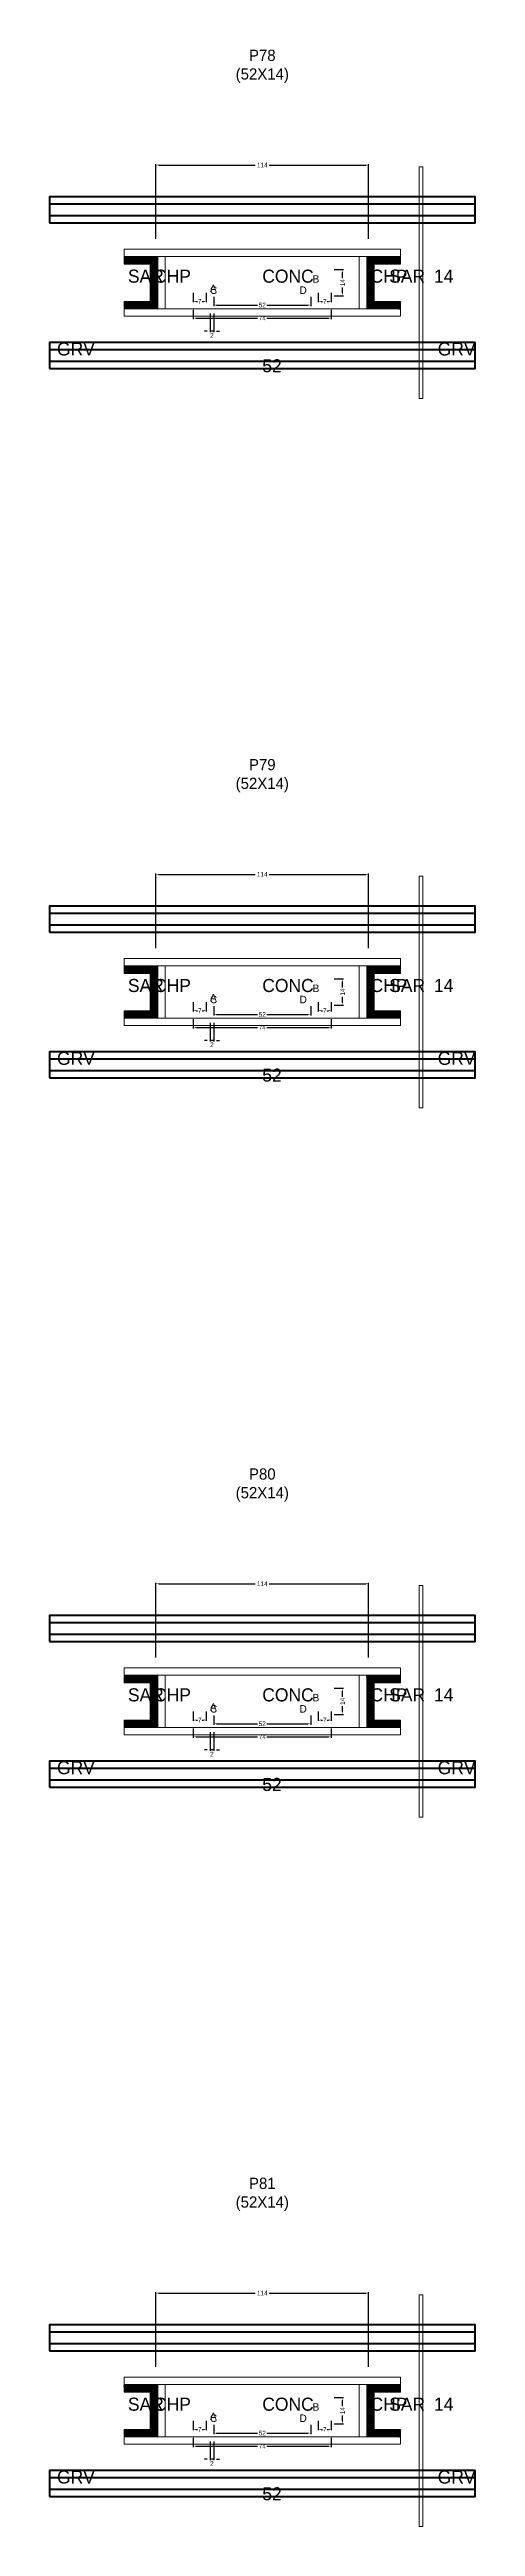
# Model space of a CAD drawing. Header units: centimetres. Extents: x -10500 to 4105, y -36866 to 295.
# Drawn here: x -114 to 114, y -30322 to -28995 of the extents above; entities that cross this region are included whole.
import ezdxf

# ---------------------------------------------------------------- set-up
doc = ezdxf.new("R2010")
doc.units = ezdxf.units.CM
for name, color, linetype in [('COTA', 241, 'Continuous'), ('GRAVATA', 224, 'Continuous'), ('Hachura', 251, 'Continuous'), ('NOMENCLATURA', 7, 'Continuous'), ('SARRAFO', 251, 'Continuous'), ('Texto Seção', 7, 'Continuous')]:
    doc.layers.add(name, color=color, linetype=linetype)
doc.dimstyles.new('cotax2', dxfattribs={"dimtxt": 2.5, "dimasz": 1.5, "dimexe": 0.5, "dimexo": 0.5, "dimgap": 0.5, "dimtad": 1, "dimcen": 2.5, "dimazin": 3, "dimtfac": 1, "dimtmove": 0, "dimatfit": 3})

msp = doc.modelspace()

# ---------------------------------------------------------------- texts
at = {"layer": 'NOMENCLATURA'}
for s, p in [('A', (-28, -29125)), ('C', (-28, -29126)), ('D', (20, -29126)), ('B', (27, -29120)), ('B', (27, -29500)), ('A', (-28, -29505)), ('C', (-28, -29506)), ('D', (20, -29506)), ('A', (-28, -29885)), ('B', (27, -29880)), ('C', (-28, -29886)), ('D', (20, -29886)), ('A', (-28, -30265)), ('C', (-28, -30266)), ('D', (20, -30266)), ('B', (27, -30260))]:
    msp.add_text(s, height=4, dxfattribs=at).set_placement(p)
at = {"layer": 'NOMENCLATURA', "char_height": 6, "attachment_point": 8}
for s, insert in [('P78\\P(52X14)', (0, -29013)), ('P79\\P(52X14)', (0, -29393)), ('P80\\P(52X14)', (0, -29773)), ('P81\\P(52X14)', (0, -30153))]:
    msp.add_mtext(s, dxfattribs=dict(at, insert=insert))
at = {"layer": 'Texto Seção'}
for s, p in [('SAR', (-72, -29120)), ('CHP', (-58, -29120)), ('CONC', (0, -29120)), ('CHP', (58, -29120)), ('SAR', (68, -29120)), ('14', (92, -29120)), ('GRV', (-110, -29159)), ('GRV', (94, -29159)), ('52', (0, -29168)), ('SAR', (-72, -29500)), ('CHP', (-58, -29500)), ('CONC', (0, -29500)), ('CHP', (58, -29500)), ('SAR', (68, -29500)), ('14', (92, -29500)), ('GRV', (-110, -29539)), ('GRV', (94, -29539)), ('52', (0, -29548)), ('SAR', (-72, -29880)), ('CHP', (-58, -29880)), ('CONC', (0, -29880)), ('CHP', (58, -29880)), ('SAR', (68, -29880)), ('14', (92, -29880)), ('GRV', (-110, -29919)), ('52', (0, -29928)), ('GRV', (94, -29919)), ('SAR', (-72, -30260)), ('CHP', (-58, -30260)), ('CONC', (0, -30260)), ('CHP', (58, -30260)), ('SAR', (68, -30260)), ('14', (92, -30260)), ('GRV', (-110, -30299)), ('GRV', (94, -30299)), ('52', (0, -30308))]:
    msp.add_text(s, height=7, dxfattribs=at).set_placement(p)

# ---------------------------------------------------------------- blocks, each defined once
blk = doc.blocks.new('_CLOSEDFILLED')
at = {"color": 0, "linetype": 'BYBLOCK'}
blk.add_solid([(-1, 0.16), (0, 0), (-1, -0.16)], dxfattribs=at)
blk = doc.blocks.new('*D2094')
for p, q in [((-37, -30274.5), (-37, -30279.5)), ((-35.5, -30279), (-2.5, -30279)), ((2.5, -30279), (35.5, -30279)), ((37, -30274.5), (37, -30279.5))]:
    blk.add_line(p, q)
at = {"layer": 'Defpoints'}
for p in [(-37, -30274), (-37, -30279), (37, -30274)]:
    blk.add_point(p, dxfattribs=at)
at = {"layer": 'COTA', "xscale": 1.5, "yscale": 1.5, "rotation": 180}
blk.add_blockref('_CLOSEDFILLED', (-37, -30279), dxfattribs=at)
at = {"layer": 'COTA', "xscale": 1.5, "yscale": 1.5}
blk.add_blockref('_CLOSEDFILLED', (37, -30279), dxfattribs=at)
at = {"layer": 'COTA', "insert": (0, -30279), "char_height": 2.5, "attachment_point": 5}
blk.add_mtext('74', dxfattribs=at)
blk = doc.blocks.new('*D2095')
for p, q in [((-26, -30267.5), (-26, -30272.5)), ((-24.5, -30272), (-2.5, -30272)), ((2.5, -30272), (24.5, -30272)), ((26, -30267.5), (26, -30272.5))]:
    blk.add_line(p, q)
at = {"layer": 'Defpoints'}
for p in [(-26, -30267), (-26, -30272), (26, -30267)]:
    blk.add_point(p, dxfattribs=at)
at = {"layer": 'COTA', "xscale": 1.5, "yscale": 1.5, "rotation": 180}
blk.add_blockref('_CLOSEDFILLED', (-26, -30272), dxfattribs=at)
at = {"layer": 'COTA', "xscale": 1.5, "yscale": 1.5}
blk.add_blockref('_CLOSEDFILLED', (26, -30272), dxfattribs=at)
at = {"layer": 'COTA', "insert": (0, -30272), "char_height": 2.5, "attachment_point": 5}
blk.add_mtext('52', dxfattribs=at)
blk = doc.blocks.new('*D2096')
for p, q in [((38.5, -30253), (43.5, -30253)), ((43, -30257.5), (43, -30254.5)), ((43, -30265.5), (43, -30262.5)), ((38.5, -30267), (43.5, -30267))]:
    blk.add_line(p, q)
at = {"layer": 'Defpoints'}
for p in [(38, -30253), (38, -30267), (43, -30267)]:
    blk.add_point(p, dxfattribs=at)
at = {"layer": 'COTA', "xscale": 1.5, "yscale": 1.5}
for p, rotation in [((43, -30253), 90), ((43, -30267), 270)]:
    blk.add_blockref('_CLOSEDFILLED', p, dxfattribs=dict(at, rotation=rotation))
at = {"layer": 'COTA', "insert": (43, -30260), "char_height": 2.5, "attachment_point": 5, "rotation": 90}
blk.add_mtext('14', dxfattribs=at)
blk = doc.blocks.new('*D2097')
for p, q in [((-37, -30265.5), (-37, -30270.5)), ((-30, -30265.5), (-30, -30270.5)), ((-35.5, -30270), (-34.75, -30270)), ((-32.25, -30270), (-31.5, -30270))]:
    blk.add_line(p, q)
at = {"layer": 'Defpoints'}
for p in [(-37, -30265), (-30, -30265), (-37, -30270)]:
    blk.add_point(p, dxfattribs=at)
at = {"layer": 'COTA', "xscale": 1.5, "yscale": 1.5, "rotation": 180}
blk.add_blockref('_CLOSEDFILLED', (-37, -30270), dxfattribs=at)
at = {"layer": 'COTA', "xscale": 1.5, "yscale": 1.5}
blk.add_blockref('_CLOSEDFILLED', (-30, -30270), dxfattribs=at)
at = {"layer": 'COTA', "insert": (-33.5, -30270), "char_height": 2.5, "attachment_point": 5}
blk.add_mtext('7', dxfattribs=at)
blk = doc.blocks.new('*D2098')
for p, q in [((30, -30265.5), (30, -30270.5)), ((37, -30265.5), (37, -30270.5)), ((31.5, -30270), (32.25, -30270)), ((34.75, -30270), (35.5, -30270))]:
    blk.add_line(p, q)
at = {"layer": 'Defpoints'}
for p in [(30, -30265), (37, -30265), (30, -30270)]:
    blk.add_point(p, dxfattribs=at)
at = {"layer": 'COTA', "xscale": 1.5, "yscale": 1.5, "rotation": 180}
blk.add_blockref('_CLOSEDFILLED', (30, -30270), dxfattribs=at)
at = {"layer": 'COTA', "xscale": 1.5, "yscale": 1.5}
blk.add_blockref('_CLOSEDFILLED', (37, -30270), dxfattribs=at)
at = {"layer": 'COTA', "insert": (33.5, -30270), "char_height": 2.5, "attachment_point": 5}
blk.add_mtext('7', dxfattribs=at)
blk = doc.blocks.new('*D2099')
for p, q in [((-57, -30236.5), (-57, -30196.5)), ((-55.5, -30197), (-3.75, -30197)), ((3.75, -30197), (55.5, -30197)), ((57, -30236.5), (57, -30196.5))]:
    blk.add_line(p, q)
at = {"layer": 'Defpoints'}
for p in [(-57, -30197), (-57, -30237), (57, -30237)]:
    blk.add_point(p, dxfattribs=at)
at = {"layer": 'COTA', "xscale": 1.5, "yscale": 1.5, "rotation": 180}
blk.add_blockref('_CLOSEDFILLED', (-57, -30197), dxfattribs=at)
at = {"layer": 'COTA', "xscale": 1.5, "yscale": 1.5}
blk.add_blockref('_CLOSEDFILLED', (57, -30197), dxfattribs=at)
at = {"layer": 'COTA', "insert": (0, -30197), "char_height": 2.5, "attachment_point": 5}
blk.add_mtext('114', dxfattribs=at)
blk = doc.blocks.new('*D2068')
for p, q in [((-37, -29894.5), (-37, -29899.5)), ((37, -29894.5), (37, -29899.5)), ((-35.5, -29899), (-2.5, -29899)), ((2.5, -29899), (35.5, -29899))]:
    blk.add_line(p, q)
at = {"layer": 'Defpoints'}
for p in [(-37, -29894), (37, -29894), (-37, -29899)]:
    blk.add_point(p, dxfattribs=at)
at = {"layer": 'COTA', "xscale": 1.5, "yscale": 1.5, "rotation": 180}
blk.add_blockref('_CLOSEDFILLED', (-37, -29899), dxfattribs=at)
at = {"layer": 'COTA', "xscale": 1.5, "yscale": 1.5}
blk.add_blockref('_CLOSEDFILLED', (37, -29899), dxfattribs=at)
at = {"layer": 'COTA', "insert": (0, -29899), "char_height": 2.5, "attachment_point": 5}
blk.add_mtext('74', dxfattribs=at)
blk = doc.blocks.new('*D2069')
for p, q in [((-26, -29887.5), (-26, -29892.5)), ((-24.5, -29892), (-2.5, -29892)), ((2.5, -29892), (24.5, -29892)), ((26, -29887.5), (26, -29892.5))]:
    blk.add_line(p, q)
at = {"layer": 'Defpoints'}
for p in [(-26, -29887), (-26, -29892), (26, -29887)]:
    blk.add_point(p, dxfattribs=at)
at = {"layer": 'COTA', "xscale": 1.5, "yscale": 1.5, "rotation": 180}
blk.add_blockref('_CLOSEDFILLED', (-26, -29892), dxfattribs=at)
at = {"layer": 'COTA', "xscale": 1.5, "yscale": 1.5}
blk.add_blockref('_CLOSEDFILLED', (26, -29892), dxfattribs=at)
at = {"layer": 'COTA', "insert": (0, -29892), "char_height": 2.5, "attachment_point": 5}
blk.add_mtext('52', dxfattribs=at)
blk = doc.blocks.new('*D2070')
for p, q in [((38.5, -29873), (43.5, -29873)), ((43, -29877.5), (43, -29874.5)), ((38.5, -29887), (43.5, -29887)), ((43, -29885.5), (43, -29882.5))]:
    blk.add_line(p, q)
at = {"layer": 'Defpoints'}
for p in [(38, -29873), (38, -29887), (43, -29887)]:
    blk.add_point(p, dxfattribs=at)
at = {"layer": 'COTA', "xscale": 1.5, "yscale": 1.5}
for p, rotation in [((43, -29873), 90), ((43, -29887), 270)]:
    blk.add_blockref('_CLOSEDFILLED', p, dxfattribs=dict(at, rotation=rotation))
at = {"layer": 'COTA', "insert": (43, -29880), "char_height": 2.5, "attachment_point": 5, "rotation": 90}
blk.add_mtext('14', dxfattribs=at)
blk = doc.blocks.new('*D2071')
for p, q in [((-37, -29885.5), (-37, -29890.5)), ((-35.5, -29890), (-34.75, -29890)), ((-32.25, -29890), (-31.5, -29890)), ((-30, -29885.5), (-30, -29890.5))]:
    blk.add_line(p, q)
at = {"layer": 'Defpoints'}
for p in [(-37, -29885), (-37, -29890), (-30, -29885)]:
    blk.add_point(p, dxfattribs=at)
at = {"layer": 'COTA', "xscale": 1.5, "yscale": 1.5, "rotation": 180}
blk.add_blockref('_CLOSEDFILLED', (-37, -29890), dxfattribs=at)
at = {"layer": 'COTA', "xscale": 1.5, "yscale": 1.5}
blk.add_blockref('_CLOSEDFILLED', (-30, -29890), dxfattribs=at)
at = {"layer": 'COTA', "insert": (-33.5, -29890), "char_height": 2.5, "attachment_point": 5}
blk.add_mtext('7', dxfattribs=at)
blk = doc.blocks.new('*D2072')
for p, q in [((30, -29885.5), (30, -29890.5)), ((31.5, -29890), (32.25, -29890)), ((34.75, -29890), (35.5, -29890)), ((37, -29885.5), (37, -29890.5))]:
    blk.add_line(p, q)
at = {"layer": 'Defpoints'}
for p in [(30, -29885), (30, -29890), (37, -29885)]:
    blk.add_point(p, dxfattribs=at)
at = {"layer": 'COTA', "xscale": 1.5, "yscale": 1.5, "rotation": 180}
blk.add_blockref('_CLOSEDFILLED', (30, -29890), dxfattribs=at)
at = {"layer": 'COTA', "xscale": 1.5, "yscale": 1.5}
blk.add_blockref('_CLOSEDFILLED', (37, -29890), dxfattribs=at)
at = {"layer": 'COTA', "insert": (33.5, -29890), "char_height": 2.5, "attachment_point": 5}
blk.add_mtext('7', dxfattribs=at)
blk = doc.blocks.new('*D2073')
for p, q in [((-57, -29856.5), (-57, -29816.5)), ((-55.5, -29817), (-3.75, -29817)), ((3.75, -29817), (55.5, -29817)), ((57, -29856.5), (57, -29816.5))]:
    blk.add_line(p, q)
at = {"layer": 'Defpoints'}
for p in [(-57, -29817), (-57, -29857), (57, -29857)]:
    blk.add_point(p, dxfattribs=at)
at = {"layer": 'COTA', "xscale": 1.5, "yscale": 1.5, "rotation": 180}
blk.add_blockref('_CLOSEDFILLED', (-57, -29817), dxfattribs=at)
at = {"layer": 'COTA', "xscale": 1.5, "yscale": 1.5}
blk.add_blockref('_CLOSEDFILLED', (57, -29817), dxfattribs=at)
at = {"layer": 'COTA', "insert": (0, -29817), "char_height": 2.5, "attachment_point": 5}
blk.add_mtext('114', dxfattribs=at)
blk = doc.blocks.new('*D2042')
for p, q in [((-37, -29514.5), (-37, -29519.5)), ((-35.5, -29519), (-2.5, -29519)), ((2.5, -29519), (35.5, -29519)), ((37, -29514.5), (37, -29519.5))]:
    blk.add_line(p, q)
at = {"layer": 'Defpoints'}
for p in [(-37, -29514), (-37, -29519), (37, -29514)]:
    blk.add_point(p, dxfattribs=at)
at = {"layer": 'COTA', "xscale": 1.5, "yscale": 1.5, "rotation": 180}
blk.add_blockref('_CLOSEDFILLED', (-37, -29519), dxfattribs=at)
at = {"layer": 'COTA', "xscale": 1.5, "yscale": 1.5}
blk.add_blockref('_CLOSEDFILLED', (37, -29519), dxfattribs=at)
at = {"layer": 'COTA', "insert": (0, -29519), "char_height": 2.5, "attachment_point": 5}
blk.add_mtext('74', dxfattribs=at)
blk = doc.blocks.new('*D2043')
for p, q in [((-26, -29507.5), (-26, -29512.5)), ((26, -29507.5), (26, -29512.5)), ((-24.5, -29512), (-2.5, -29512)), ((2.5, -29512), (24.5, -29512))]:
    blk.add_line(p, q)
at = {"layer": 'Defpoints'}
for p in [(-26, -29507), (26, -29507), (-26, -29512)]:
    blk.add_point(p, dxfattribs=at)
at = {"layer": 'COTA', "xscale": 1.5, "yscale": 1.5, "rotation": 180}
blk.add_blockref('_CLOSEDFILLED', (-26, -29512), dxfattribs=at)
at = {"layer": 'COTA', "xscale": 1.5, "yscale": 1.5}
blk.add_blockref('_CLOSEDFILLED', (26, -29512), dxfattribs=at)
at = {"layer": 'COTA', "insert": (0, -29512), "char_height": 2.5, "attachment_point": 5}
blk.add_mtext('52', dxfattribs=at)
blk = doc.blocks.new('*D2044')
for p, q in [((38.5, -29493), (43.5, -29493)), ((43, -29497.5), (43, -29494.5)), ((38.5, -29507), (43.5, -29507)), ((43, -29505.5), (43, -29502.5))]:
    blk.add_line(p, q)
at = {"layer": 'Defpoints'}
for p in [(38, -29493), (38, -29507), (43, -29507)]:
    blk.add_point(p, dxfattribs=at)
at = {"layer": 'COTA', "xscale": 1.5, "yscale": 1.5}
for p, rotation in [((43, -29493), 90), ((43, -29507), 270)]:
    blk.add_blockref('_CLOSEDFILLED', p, dxfattribs=dict(at, rotation=rotation))
at = {"layer": 'COTA', "insert": (43, -29500), "char_height": 2.5, "attachment_point": 5, "rotation": 90}
blk.add_mtext('14', dxfattribs=at)
blk = doc.blocks.new('*D2045')
for p, q in [((-37, -29505.5), (-37, -29510.5)), ((-35.5, -29510), (-34.75, -29510)), ((-32.25, -29510), (-31.5, -29510)), ((-30, -29505.5), (-30, -29510.5))]:
    blk.add_line(p, q)
at = {"layer": 'Defpoints'}
for p in [(-37, -29505), (-37, -29510), (-30, -29505)]:
    blk.add_point(p, dxfattribs=at)
at = {"layer": 'COTA', "xscale": 1.5, "yscale": 1.5, "rotation": 180}
blk.add_blockref('_CLOSEDFILLED', (-37, -29510), dxfattribs=at)
at = {"layer": 'COTA', "xscale": 1.5, "yscale": 1.5}
blk.add_blockref('_CLOSEDFILLED', (-30, -29510), dxfattribs=at)
at = {"layer": 'COTA', "insert": (-33.5, -29510), "char_height": 2.5, "attachment_point": 5}
blk.add_mtext('7', dxfattribs=at)
blk = doc.blocks.new('*D2046')
for p, q in [((30, -29505.5), (30, -29510.5)), ((31.5, -29510), (32.25, -29510)), ((34.75, -29510), (35.5, -29510)), ((37, -29505.5), (37, -29510.5))]:
    blk.add_line(p, q)
at = {"layer": 'Defpoints'}
for p in [(30, -29505), (30, -29510), (37, -29505)]:
    blk.add_point(p, dxfattribs=at)
at = {"layer": 'COTA', "xscale": 1.5, "yscale": 1.5, "rotation": 180}
blk.add_blockref('_CLOSEDFILLED', (30, -29510), dxfattribs=at)
at = {"layer": 'COTA', "xscale": 1.5, "yscale": 1.5}
blk.add_blockref('_CLOSEDFILLED', (37, -29510), dxfattribs=at)
at = {"layer": 'COTA', "insert": (33.5, -29510), "char_height": 2.5, "attachment_point": 5}
blk.add_mtext('7', dxfattribs=at)
blk = doc.blocks.new('*D2047')
for p, q in [((-57, -29476.5), (-57, -29436.5)), ((-55.5, -29437), (-3.75, -29437)), ((3.75, -29437), (55.5, -29437)), ((57, -29476.5), (57, -29436.5))]:
    blk.add_line(p, q)
at = {"layer": 'Defpoints'}
for p in [(-57, -29437), (-57, -29477), (57, -29477)]:
    blk.add_point(p, dxfattribs=at)
at = {"layer": 'COTA', "xscale": 1.5, "yscale": 1.5, "rotation": 180}
blk.add_blockref('_CLOSEDFILLED', (-57, -29437), dxfattribs=at)
at = {"layer": 'COTA', "xscale": 1.5, "yscale": 1.5}
blk.add_blockref('_CLOSEDFILLED', (57, -29437), dxfattribs=at)
at = {"layer": 'COTA', "insert": (0, -29437), "char_height": 2.5, "attachment_point": 5}
blk.add_mtext('114', dxfattribs=at)
blk = doc.blocks.new('*D2016')
for p, q in [((-37, -29134.5), (-37, -29139.5)), ((37, -29134.5), (37, -29139.5)), ((-35.5, -29139), (-2.5, -29139)), ((2.5, -29139), (35.5, -29139))]:
    blk.add_line(p, q)
at = {"layer": 'Defpoints'}
for p in [(-37, -29134), (37, -29134), (-37, -29139)]:
    blk.add_point(p, dxfattribs=at)
at = {"layer": 'COTA', "xscale": 1.5, "yscale": 1.5, "rotation": 180}
blk.add_blockref('_CLOSEDFILLED', (-37, -29139), dxfattribs=at)
at = {"layer": 'COTA', "xscale": 1.5, "yscale": 1.5}
blk.add_blockref('_CLOSEDFILLED', (37, -29139), dxfattribs=at)
at = {"layer": 'COTA', "insert": (0, -29139), "char_height": 2.5, "attachment_point": 5}
blk.add_mtext('74', dxfattribs=at)
blk = doc.blocks.new('*D2017')
for p, q in [((-26, -29127.5), (-26, -29132.5)), ((-24.5, -29132), (-2.5, -29132)), ((2.5, -29132), (24.5, -29132)), ((26, -29127.5), (26, -29132.5))]:
    blk.add_line(p, q)
at = {"layer": 'Defpoints'}
for p in [(-26, -29127), (-26, -29132), (26, -29127)]:
    blk.add_point(p, dxfattribs=at)
at = {"layer": 'COTA', "xscale": 1.5, "yscale": 1.5, "rotation": 180}
blk.add_blockref('_CLOSEDFILLED', (-26, -29132), dxfattribs=at)
at = {"layer": 'COTA', "xscale": 1.5, "yscale": 1.5}
blk.add_blockref('_CLOSEDFILLED', (26, -29132), dxfattribs=at)
at = {"layer": 'COTA', "insert": (0, -29132), "char_height": 2.5, "attachment_point": 5}
blk.add_mtext('52', dxfattribs=at)
blk = doc.blocks.new('*D2018')
for p, q in [((38.5, -29113), (43.5, -29113)), ((43, -29117.5), (43, -29114.5)), ((43, -29125.5), (43, -29122.5)), ((38.5, -29127), (43.5, -29127))]:
    blk.add_line(p, q)
at = {"layer": 'Defpoints'}
for p in [(38, -29113), (38, -29127), (43, -29127)]:
    blk.add_point(p, dxfattribs=at)
at = {"layer": 'COTA', "xscale": 1.5, "yscale": 1.5}
for p, rotation in [((43, -29113), 90), ((43, -29127), 270)]:
    blk.add_blockref('_CLOSEDFILLED', p, dxfattribs=dict(at, rotation=rotation))
at = {"layer": 'COTA', "insert": (43, -29120), "char_height": 2.5, "attachment_point": 5, "rotation": 90}
blk.add_mtext('14', dxfattribs=at)
blk = doc.blocks.new('*D2019')
for p, q in [((-37, -29125.5), (-37, -29130.5)), ((-35.5, -29130), (-34.75, -29130)), ((-32.25, -29130), (-31.5, -29130)), ((-30, -29125.5), (-30, -29130.5))]:
    blk.add_line(p, q)
at = {"layer": 'Defpoints'}
for p in [(-37, -29125), (-30, -29125), (-37, -29130)]:
    blk.add_point(p, dxfattribs=at)
at = {"layer": 'COTA', "xscale": 1.5, "yscale": 1.5, "rotation": 180}
blk.add_blockref('_CLOSEDFILLED', (-37, -29130), dxfattribs=at)
at = {"layer": 'COTA', "xscale": 1.5, "yscale": 1.5}
blk.add_blockref('_CLOSEDFILLED', (-30, -29130), dxfattribs=at)
at = {"layer": 'COTA', "insert": (-33.5, -29130), "char_height": 2.5, "attachment_point": 5}
blk.add_mtext('7', dxfattribs=at)
blk = doc.blocks.new('*D2020')
for p, q in [((30, -29125.5), (30, -29130.5)), ((31.5, -29130), (32.25, -29130)), ((34.75, -29130), (35.5, -29130)), ((37, -29125.5), (37, -29130.5))]:
    blk.add_line(p, q)
at = {"layer": 'Defpoints'}
for p in [(30, -29125), (37, -29125), (30, -29130)]:
    blk.add_point(p, dxfattribs=at)
at = {"layer": 'COTA', "xscale": 1.5, "yscale": 1.5, "rotation": 180}
blk.add_blockref('_CLOSEDFILLED', (30, -29130), dxfattribs=at)
at = {"layer": 'COTA', "xscale": 1.5, "yscale": 1.5}
blk.add_blockref('_CLOSEDFILLED', (37, -29130), dxfattribs=at)
at = {"layer": 'COTA', "insert": (33.5, -29130), "char_height": 2.5, "attachment_point": 5}
blk.add_mtext('7', dxfattribs=at)
blk = doc.blocks.new('*D2021')
for p, q in [((-57, -29096.5), (-57, -29056.5)), ((-55.5, -29057), (-3.75, -29057)), ((3.75, -29057), (55.5, -29057)), ((57, -29096.5), (57, -29056.5))]:
    blk.add_line(p, q)
at = {"layer": 'Defpoints'}
for p in [(-57, -29057), (-57, -29097), (57, -29097)]:
    blk.add_point(p, dxfattribs=at)
at = {"layer": 'COTA', "xscale": 1.5, "yscale": 1.5, "rotation": 180}
blk.add_blockref('_CLOSEDFILLED', (-57, -29057), dxfattribs=at)
at = {"layer": 'COTA', "xscale": 1.5, "yscale": 1.5}
blk.add_blockref('_CLOSEDFILLED', (57, -29057), dxfattribs=at)
at = {"layer": 'COTA', "insert": (0, -29057), "char_height": 2.5, "attachment_point": 5}
blk.add_mtext('114', dxfattribs=at)

# ---------------------------------------------------------------- dimensions: what is measured, and where the dimension line sits
at = {"layer": 'COTA'}
for base, p1, p2, picture, middle in [((-57, -29057), (-57, -29097), (57, -29097), '*D2021', (0, -29057)), ((-37, -29130), (-37, -29125), (-30, -29125), '*D2019', (-33.5, -29130)), ((30, -29130), (30, -29125), (37, -29125), '*D2020', (33.5, -29130)), ((-37, -29139), (-37, -29134), (37, -29134), '*D2016', (0, -29139)), ((-26, -29132), (-26, -29127), (26, -29127), '*D2017', (0, -29132)), ((-57, -29437), (-57, -29477), (57, -29477), '*D2047', (0, -29437)), ((-37, -29510), (-37, -29505), (-30, -29505), '*D2045', (-33.5, -29510)), ((-26, -29512), (-26, -29507), (26, -29507), '*D2043', (0, -29512)), ((30, -29510), (30, -29505), (37, -29505), '*D2046', (33.5, -29510)), ((-37, -29519), (-37, -29514), (37, -29514), '*D2042', (0, -29519)), ((-57, -29817), (-57, -29857), (57, -29857), '*D2073', (0, -29817)), ((-37, -29890), (-37, -29885), (-30, -29885), '*D2071', (-33.5, -29890)), ((-37, -29899), (-37, -29894), (37, -29894), '*D2068', (0, -29899)), ((-26, -29892), (-26, -29887), (26, -29887), '*D2069', (0, -29892)), ((30, -29890), (30, -29885), (37, -29885), '*D2072', (33.5, -29890)), ((-57, -30197), (-57, -30237), (57, -30237), '*D2099', (0, -30197)), ((-37, -30270), (-37, -30265), (-30, -30265), '*D2097', (-33.5, -30270)), ((30, -30270), (30, -30265), (37, -30265), '*D2098', (33.5, -30270)), ((-37, -30279), (-37, -30274), (37, -30274), '*D2094', (0, -30279)), ((-26, -30272), (-26, -30267), (26, -30267), '*D2095', (0, -30272))]:
    dim = msp.add_linear_dim(base=base, p1=p1, p2=p2, dimstyle='cotax2', dxfattribs=at)
    dim.commit()
    dim.dimension.update_dxf_attribs({"geometry": picture, "text_midpoint": middle})
for base, p1, p2, picture, middle in [((43, -29127), (38, -29127), (38, -29113), '*D2018', (43, -29120)), ((43, -29507), (38, -29507), (38, -29493), '*D2044', (43, -29500)), ((43, -29887), (38, -29887), (38, -29873), '*D2070', (43, -29880)), ((43, -30267), (38, -30267), (38, -30253), '*D2096', (43, -30260))]:
    dim = msp.add_linear_dim(base=base, p1=p1, p2=p2, angle=90, dimstyle='cotax2', dxfattribs=at)
    dim.commit()
    dim.dimension.update_dxf_attribs({"geometry": picture, "text_midpoint": middle})
for base, p1, p2 in [((-26, -29146), (-26, -29136), (-28, -29136)), ((-26, -29526), (-26, -29516), (-28, -29516)), ((-26, -29906), (-26, -29896), (-28, -29896)), ((-26, -30286), (-26, -30276), (-28, -30276))]:
    msp.add_linear_dim(base=base, p1=p1, p2=p2, dimstyle='cotax2', dxfattribs=at).render()

# ---------------------------------------------------------------- hatches: boundary and pattern name
at = {"layer": 'SARRAFO'}
h = msp.add_hatch(dxfattribs=at)
h.set_pattern_fill('SOLID', scale=2)
h.paths.add_polyline_path([(-74, -29110), (-60, -29110), (-60, -29106), (-74, -29106)])
h = msp.add_hatch(dxfattribs=at)
h.set_pattern_fill('SOLID', scale=2)
h.paths.add_polyline_path([(-60, -29120), (-56, -29120), (-56, -29106), (-60, -29106)])
h = msp.add_hatch(dxfattribs=at)
h.set_pattern_fill('SOLID', scale=2)
h.paths.add_polyline_path([(56, -29120), (60, -29120), (60, -29106), (56, -29106)])
h = msp.add_hatch(dxfattribs=at)
h.set_pattern_fill('SOLID', scale=2)
h.paths.add_polyline_path([(60, -29110), (74, -29110), (74, -29106), (60, -29106)])
h = msp.add_hatch(dxfattribs=at)
h.set_pattern_fill('SOLID', scale=2)
h.paths.add_polyline_path([(-60, -29134), (-56, -29134), (-56, -29120), (-60, -29120)])
h = msp.add_hatch(dxfattribs=at)
h.set_pattern_fill('SOLID', scale=2)
h.paths.add_polyline_path([(56, -29134), (60, -29134), (60, -29120), (56, -29120)])
h = msp.add_hatch(dxfattribs=at)
h.set_pattern_fill('SOLID', scale=2)
h.paths.add_polyline_path([(-74, -29134), (-60, -29134), (-60, -29130), (-74, -29130)])
h = msp.add_hatch(dxfattribs=at)
h.set_pattern_fill('SOLID', scale=2)
h.paths.add_polyline_path([(60, -29134), (74, -29134), (74, -29130), (60, -29130)])
h = msp.add_hatch(dxfattribs=at)
h.set_pattern_fill('SOLID', scale=2)
h.paths.add_polyline_path([(-74, -29490), (-60, -29490), (-60, -29486), (-74, -29486)])
h = msp.add_hatch(dxfattribs=at)
h.set_pattern_fill('SOLID', scale=2)
h.paths.add_polyline_path([(-60, -29500), (-56, -29500), (-56, -29486), (-60, -29486)])
h = msp.add_hatch(dxfattribs=at)
h.set_pattern_fill('SOLID', scale=2)
h.paths.add_polyline_path([(56, -29500), (60, -29500), (60, -29486), (56, -29486)])
h = msp.add_hatch(dxfattribs=at)
h.set_pattern_fill('SOLID', scale=2)
h.paths.add_polyline_path([(60, -29490), (74, -29490), (74, -29486), (60, -29486)])
h = msp.add_hatch(dxfattribs=at)
h.set_pattern_fill('SOLID', scale=2)
h.paths.add_polyline_path([(-74, -29514), (-60, -29514), (-60, -29510), (-74, -29510)])
h = msp.add_hatch(dxfattribs=at)
h.set_pattern_fill('SOLID', scale=2)
h.paths.add_polyline_path([(-60, -29514), (-56, -29514), (-56, -29500), (-60, -29500)])
h = msp.add_hatch(dxfattribs=at)
h.set_pattern_fill('SOLID', scale=2)
h.paths.add_polyline_path([(56, -29514), (60, -29514), (60, -29500), (56, -29500)])
h = msp.add_hatch(dxfattribs=at)
h.set_pattern_fill('SOLID', scale=2)
h.paths.add_polyline_path([(60, -29514), (74, -29514), (74, -29510), (60, -29510)])
h = msp.add_hatch(dxfattribs=at)
h.set_pattern_fill('SOLID', scale=2)
h.paths.add_polyline_path([(-74, -29870), (-60, -29870), (-60, -29866), (-74, -29866)])
h = msp.add_hatch(dxfattribs=at)
h.set_pattern_fill('SOLID', scale=2)
h.paths.add_polyline_path([(-60, -29880), (-56, -29880), (-56, -29866), (-60, -29866)])
h = msp.add_hatch(dxfattribs=at)
h.set_pattern_fill('SOLID', scale=2)
h.paths.add_polyline_path([(56, -29880), (60, -29880), (60, -29866), (56, -29866)])
h = msp.add_hatch(dxfattribs=at)
h.set_pattern_fill('SOLID', scale=2)
h.paths.add_polyline_path([(60, -29870), (74, -29870), (74, -29866), (60, -29866)])
h = msp.add_hatch(dxfattribs=at)
h.set_pattern_fill('SOLID', scale=2)
h.paths.add_polyline_path([(-60, -29894), (-56, -29894), (-56, -29880), (-60, -29880)])
h = msp.add_hatch(dxfattribs=at)
h.set_pattern_fill('SOLID', scale=2)
h.paths.add_polyline_path([(56, -29894), (60, -29894), (60, -29880), (56, -29880)])
h = msp.add_hatch(dxfattribs=at)
h.set_pattern_fill('SOLID', scale=2)
h.paths.add_polyline_path([(-74, -29894), (-60, -29894), (-60, -29890), (-74, -29890)])
h = msp.add_hatch(dxfattribs=at)
h.set_pattern_fill('SOLID', scale=2)
h.paths.add_polyline_path([(60, -29894), (74, -29894), (74, -29890), (60, -29890)])
h = msp.add_hatch(dxfattribs=at)
h.set_pattern_fill('SOLID', scale=2)
h.paths.add_polyline_path([(-74, -30250), (-60, -30250), (-60, -30246), (-74, -30246)])
h = msp.add_hatch(dxfattribs=at)
h.set_pattern_fill('SOLID', scale=2)
h.paths.add_polyline_path([(-60, -30260), (-56, -30260), (-56, -30246), (-60, -30246)])
h = msp.add_hatch(dxfattribs=at)
h.set_pattern_fill('SOLID', scale=2)
h.paths.add_polyline_path([(56, -30260), (60, -30260), (60, -30246), (56, -30246)])
h = msp.add_hatch(dxfattribs=at)
h.set_pattern_fill('SOLID', scale=2)
h.paths.add_polyline_path([(60, -30250), (74, -30250), (74, -30246), (60, -30246)])
h = msp.add_hatch(dxfattribs=at)
h.set_pattern_fill('SOLID', scale=2)
h.paths.add_polyline_path([(-60, -30274), (-56, -30274), (-56, -30260), (-60, -30260)])
h = msp.add_hatch(dxfattribs=at)
h.set_pattern_fill('SOLID', scale=2)
h.paths.add_polyline_path([(56, -30274), (60, -30274), (60, -30260), (56, -30260)])
h = msp.add_hatch(dxfattribs=at)
h.set_pattern_fill('SOLID', scale=2)
h.paths.add_polyline_path([(-74, -30274), (-60, -30274), (-60, -30270), (-74, -30270)])
h = msp.add_hatch(dxfattribs=at)
h.set_pattern_fill('SOLID', scale=2)
h.paths.add_polyline_path([(60, -30274), (74, -30274), (74, -30270), (60, -30270)])

# ---------------------------------------------------------------- linework, layer by layer
at = {"layer": 'GRAVATA', "lineweight": 50}
for points in [[(-114, -29088), (114, -29088), (114, -29074), (-114, -29074)], [(-114, -29084), (114, -29084), (114, -29078), (-114, -29078)], [(-114, -29166), (114, -29166), (114, -29152), (-114, -29152)], [(-114, -29162), (114, -29162), (114, -29156), (-114, -29156)], [(-114, -29468), (114, -29468), (114, -29454), (-114, -29454)], [(-114, -29464), (114, -29464), (114, -29458), (-114, -29458)], [(-114, -29546), (114, -29546), (114, -29532), (-114, -29532)], [(-114, -29542), (114, -29542), (114, -29536), (-114, -29536)], [(-114, -29848), (114, -29848), (114, -29834), (-114, -29834)], [(-114, -29844), (114, -29844), (114, -29838), (-114, -29838)], [(-114, -29926), (114, -29926), (114, -29912), (-114, -29912)], [(-114, -29922), (114, -29922), (114, -29916), (-114, -29916)], [(-114, -30228), (114, -30228), (114, -30214), (-114, -30214)], [(-114, -30224), (114, -30224), (114, -30218), (-114, -30218)], [(-114, -30306), (114, -30306), (114, -30292), (-114, -30292)], [(-114, -30302), (114, -30302), (114, -30296), (-114, -30296)]]:
    msp.add_lwpolyline(points, close=True, dxfattribs=at)
at = {"layer": 'Hachura', "lineweight": 13}
for points in [[(84, -29182), (86, -29182), (86, -29058), (84, -29058)], [(84, -29562), (86, -29562), (86, -29438), (84, -29438)], [(84, -29942), (86, -29942), (86, -29818), (84, -29818)], [(84, -30322), (86, -30322), (86, -30198), (84, -30198)]]:
    msp.add_lwpolyline(points, close=True, dxfattribs=at)
at = {"layer": 'Hachura', "lineweight": 18}
for points in [[(-74, -29106), (74, -29106), (74, -29102), (-74, -29102)], [(-56, -29134), (-52, -29134), (-52, -29106), (-56, -29106)], [(52, -29134), (56, -29134), (56, -29106), (52, -29106)], [(-74, -29138), (74, -29138), (74, -29134), (-74, -29134)], [(-74, -29486), (74, -29486), (74, -29482), (-74, -29482)], [(-56, -29514), (-52, -29514), (-52, -29486), (-56, -29486)], [(52, -29514), (56, -29514), (56, -29486), (52, -29486)], [(-74, -29518), (74, -29518), (74, -29514), (-74, -29514)], [(-74, -29866), (74, -29866), (74, -29862), (-74, -29862)], [(-56, -29894), (-52, -29894), (-52, -29866), (-56, -29866)], [(52, -29894), (56, -29894), (56, -29866), (52, -29866)], [(-74, -29898), (74, -29898), (74, -29894), (-74, -29894)], [(-74, -30246), (74, -30246), (74, -30242), (-74, -30242)], [(-56, -30274), (-52, -30274), (-52, -30246), (-56, -30246)], [(52, -30274), (56, -30274), (56, -30246), (52, -30246)], [(-74, -30278), (74, -30278), (74, -30274), (-74, -30274)]]:
    msp.add_lwpolyline(points, close=True, dxfattribs=at)
at = {"layer": 'SARRAFO', "lineweight": 13}
for points in [[(-74, -29110), (-60, -29110), (-60, -29106), (-74, -29106)], [(-60, -29120), (-56, -29120), (-56, -29106), (-60, -29106)], [(56, -29120), (60, -29120), (60, -29106), (56, -29106)], [(60, -29110), (74, -29110), (74, -29106), (60, -29106)], [(-60, -29134), (-56, -29134), (-56, -29120), (-60, -29120)], [(56, -29134), (60, -29134), (60, -29120), (56, -29120)], [(-74, -29134), (-60, -29134), (-60, -29130), (-74, -29130)], [(60, -29134), (74, -29134), (74, -29130), (60, -29130)], [(-74, -29490), (-60, -29490), (-60, -29486), (-74, -29486)], [(-60, -29500), (-56, -29500), (-56, -29486), (-60, -29486)], [(56, -29500), (60, -29500), (60, -29486), (56, -29486)], [(60, -29490), (74, -29490), (74, -29486), (60, -29486)], [(-74, -29514), (-60, -29514), (-60, -29510), (-74, -29510)], [(-60, -29514), (-56, -29514), (-56, -29500), (-60, -29500)], [(56, -29514), (60, -29514), (60, -29500), (56, -29500)], [(60, -29514), (74, -29514), (74, -29510), (60, -29510)], [(-74, -29870), (-60, -29870), (-60, -29866), (-74, -29866)], [(-60, -29880), (-56, -29880), (-56, -29866), (-60, -29866)], [(56, -29880), (60, -29880), (60, -29866), (56, -29866)], [(60, -29870), (74, -29870), (74, -29866), (60, -29866)], [(-60, -29894), (-56, -29894), (-56, -29880), (-60, -29880)], [(56, -29894), (60, -29894), (60, -29880), (56, -29880)], [(-74, -29894), (-60, -29894), (-60, -29890), (-74, -29890)], [(60, -29894), (74, -29894), (74, -29890), (60, -29890)], [(-74, -30250), (-60, -30250), (-60, -30246), (-74, -30246)], [(-60, -30260), (-56, -30260), (-56, -30246), (-60, -30246)], [(56, -30260), (60, -30260), (60, -30246), (56, -30246)], [(60, -30250), (74, -30250), (74, -30246), (60, -30246)], [(-60, -30274), (-56, -30274), (-56, -30260), (-60, -30260)], [(56, -30274), (60, -30274), (60, -30260), (56, -30260)], [(-74, -30274), (-60, -30274), (-60, -30270), (-74, -30270)], [(60, -30274), (74, -30274), (74, -30270), (60, -30270)]]:
    msp.add_lwpolyline(points, close=True, dxfattribs=at)

msp.set_redraw_order([(e.dxf.handle, doc.entitydb.next_handle()) for e in msp.query("TEXT MTEXT ATTDEF DIMENSION ARC_DIMENSION")])  # texts and dimensions are drawn at this point

doc.saveas('drawing.dxf')
